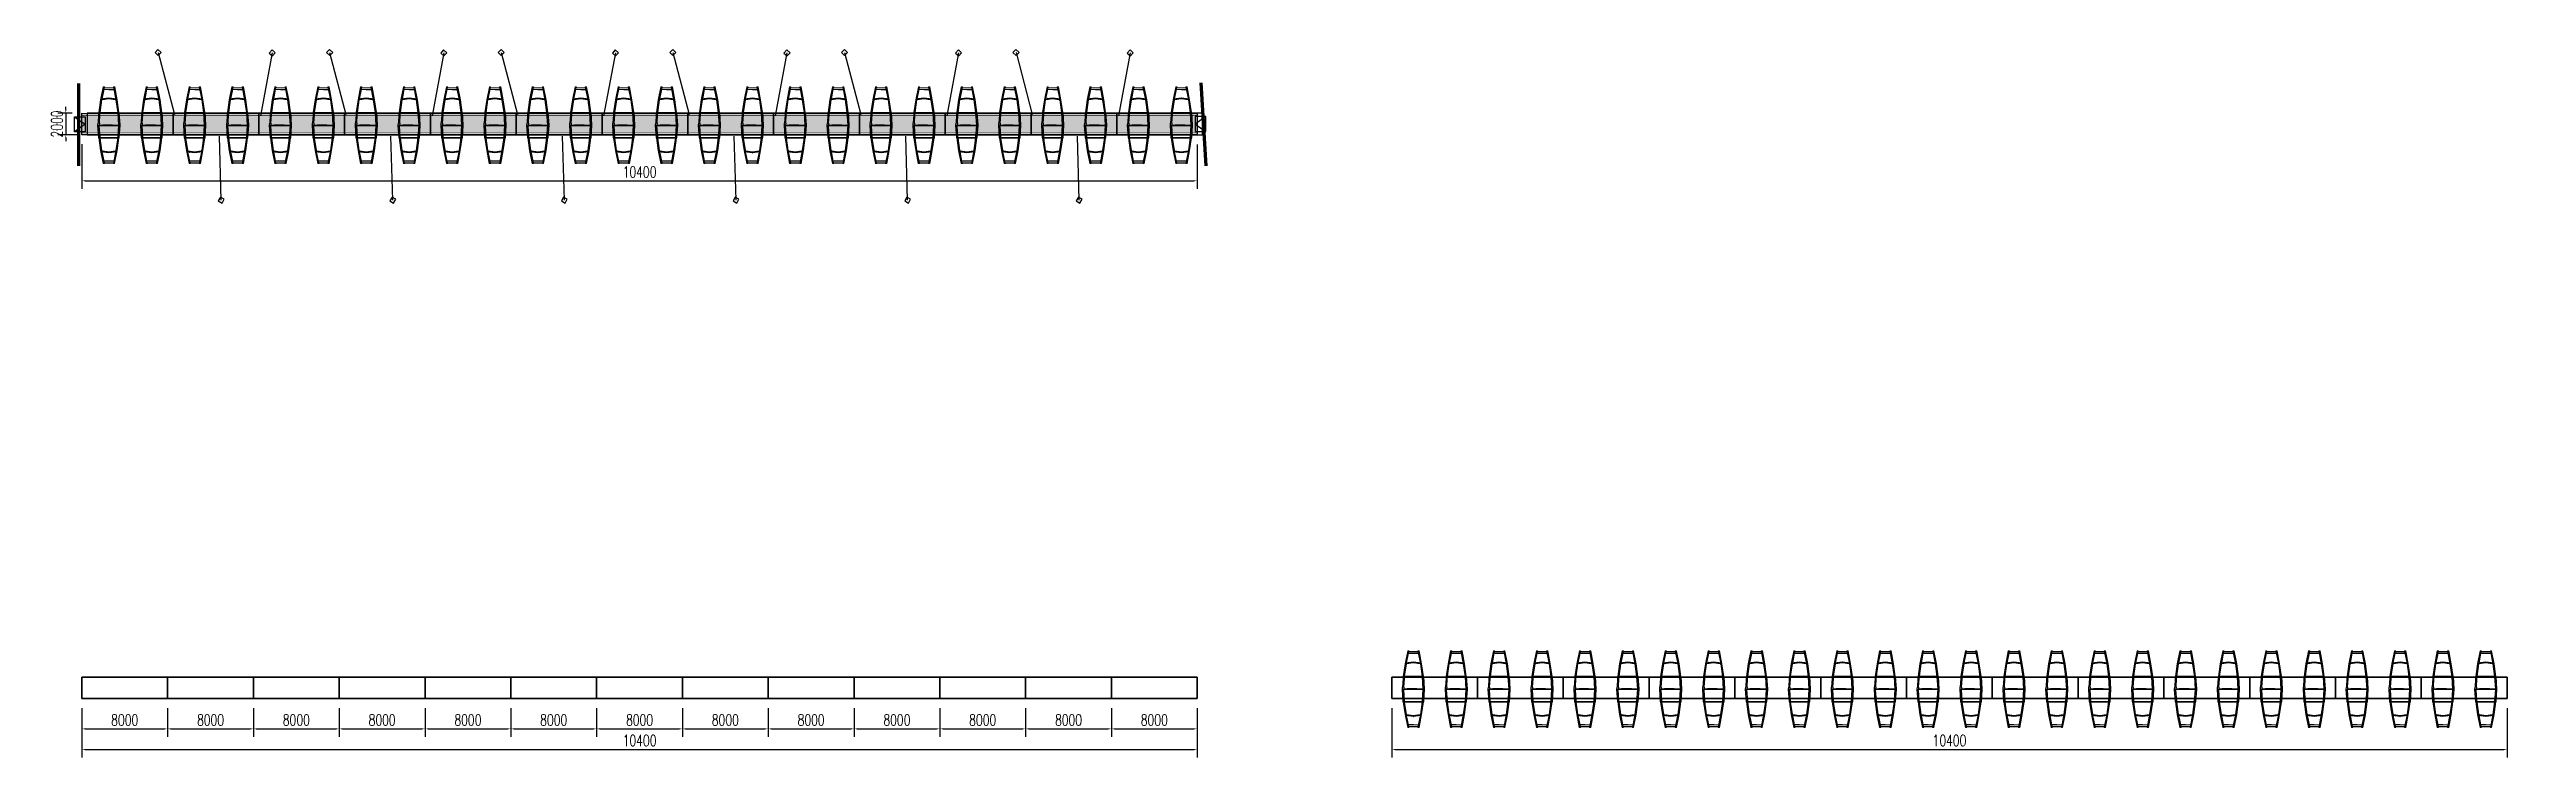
# Model space of a CAD drawing. Header units: millimetres. Extents: x -1481984 to -235402, y 1078406 to 1875046.
# Drawn here: x -1301497 to -1070543, y 1187489 to 1253479 of the extents above; entities that cross this region are included whole.
import ezdxf

# ---------------------------------------------------------------- set-up
doc = ezdxf.new("R2010")
doc.units = ezdxf.units.MM
doc.header["$LTSCALE"] = 1000
doc.layers.get('0').update_dxf_attribs({"linetype": 'CONTINUOUS'})
doc.layers.get('DEFPOINTS').update_dxf_attribs({"linetype": 'CONTINUOUS'})
doc.layers.add('0-建筑外轮廓线LW', color=161, linetype='CONTINUOUS', lineweight=100)
doc.layers.add('0-景观小品LW', color=241, linetype='CONTINUOUS', lineweight=30)
for name, color, linetype in [('W-BRIDGE_APPROACH引桥', 4, 'CONTINUOUS'), ('W-PLASTIC_RAILINGS塑木栏杆', 6, 'CONTINUOUS'), ('W-STEEL_FRAME钢架', 3, 'CONTINUOUS'), ('W-WOOD_FLOOR木地板', 30, 'CONTINUOUS')]:
    doc.layers.add(name, color=color, linetype=linetype)
doc.styles.add('STANDARD_T3', font='simplex.shx', dxfattribs={"width": 0.7, "bigfont": 'gbcbig.shx'})
doc.dimstyles.new('W&&300', dxfattribs={"dimtxt": 1050, "dimasz": 300, "dimexe": 750, "dimexo": 900, "dimgap": 300, "dimtad": 1, "dimdec": 0, "dimzin": 0, "dimdsep": 46, "dimtxsty": 'STANDARD_T3', "dimcen": 0.09, "dimclrd": 1, "dimclre": 1, "dimclrt": 7, "dimazin": 2, "dimtfac": 1, "dimtdec": 0, "dimtix": 1, "dimtmove": 2, "dimatfit": 3, "dimfxl": 100, "dimtolj": 1, "dimtzin": 0, "dimarcsym": 0})

msp = doc.modelspace()

# ---------------------------------------------------------------- blocks, each defined once
blk = doc.blocks.new('*D235')
at = {"color": 1, "lineweight": -2, "transparency": 16777216}
for p, q in [((-1299380, 1247544), (-1300733, 1247544)), ((-1299983, 1247844), (-1299983, 1248144)), ((-1299983, 1247544), (-1299983, 1245544)), ((-1298886, 1245544), (-1300733, 1245544)), ((-1299983, 1245244), (-1299983, 1244944))]:
    blk.add_line(p, q, dxfattribs=at)
at = {"color": 1, "transparency": 16777216}
for points in [[(-1300033, 1247844), (-1299933, 1247844), (-1299983, 1247544)], [(-1300033, 1245244), (-1299933, 1245244), (-1299983, 1245544)]]:
    blk.add_solid(points, dxfattribs=at)
at = {"layer": 'DEFPOINTS', "color": 0, "transparency": 16777216}
for p in [(-1298480, 1247544), (-1299983, 1245544), (-1297986, 1245544)]:
    blk.add_point(p, dxfattribs=at)
at = {"color": 7, "transparency": 16777216, "insert": (-1300808, 1246544), "char_height": 1050, "attachment_point": 5, "rotation": 90, "style": 'STANDARD_T3'}
blk.add_mtext('\\A1;2000', dxfattribs=at)
blk = doc.blocks.new('*D236')
at = {"color": 1, "lineweight": -2, "transparency": 16777216}
for p, q in [((-1298480, 1244644), (-1298480, 1240492)), ((-1194486, 1244629), (-1194486, 1240492)), ((-1298180, 1241242), (-1194786, 1241242))]:
    blk.add_line(p, q, dxfattribs=at)
at = {"color": 1, "transparency": 16777216}
for points in [[(-1298180, 1241292), (-1298180, 1241192), (-1298480, 1241242)], [(-1194786, 1241292), (-1194786, 1241192), (-1194486, 1241242)]]:
    blk.add_solid(points, dxfattribs=at)
at = {"layer": 'DEFPOINTS', "color": 0, "transparency": 16777216}
for p in [(-1298480, 1245544), (-1194486, 1245529), (-1194486, 1241242)]:
    blk.add_point(p, dxfattribs=at)
at = {"color": 7, "transparency": 16777216, "insert": (-1246483, 1242067), "char_height": 1050, "attachment_point": 5, "style": 'STANDARD_T3'}
blk.add_mtext('\\A1;10400', dxfattribs=at)
blk = doc.blocks.new('船1')
for p, q in [((915, 4846), (-424, 3435)), ((-269, 3335), (1073, 4744)), ((825, 4478), (827, 4477)), ((827, 4477), (1438, 4082)), ((915, 4846), (1073, 4744)), ((997, 4659), (1000, 4657)), ((2137, 3925), (1000, 4657)), ((1438, 4082), (2047, 3691)), ((2047, 3691), (1537, 2373)), ((1631, 2112), (2336, 3931)), ((2137, 3925), (2047, 3691)), ((2178, 4032), (2137, 3925)), ((2178, 4032), (2336, 3931)), ((-3684, -1152), (-2768, 484)), ((-3526, -1254), (-2609, 382)), ((-2768, 484), (-1664, 1996)), ((-2618, 346), (-2621, 348)), ((-2568, 314), (-2618, 346)), ((-2609, 382), (-1507, 1894)), ((-2568, 428), (-2516, 395)), ((-1883, -128), (-2568, 314)), ((-2516, 395), (-1825, -51)), ((-424, 3435), (-1664, 1996)), ((-1525, 1856), (-1528, 1858)), ((-1493, 1836), (-1525, 1856)), ((-1507, 1894), (-269, 3335)), ((-428, 1150), (-1493, 1836)), ((-1467, 1934), (-1441, 1917)), ((-1441, 1917), (-376, 1231)), ((598, 489), (-428, 1150)), ((-376, 1231), (689, 545)), ((-260, 3340), (-257, 3338)), ((-257, 3338), (-219, 3318)), ((691, 2903), (-219, 3318)), ((669, 443), (-192, -1100)), ((-154, 3451), (58, 3372)), ((-146, 3455), (64, 3377)), ((846, 379), (-64, -1258)), ((58, 3372), (64, 3377)), ((58, 3372), (771, 3029)), ((64, 3377), (776, 3033)), ((625, 471), (598, 489)), ((637, 464), (625, 471)), ((669, 443), (637, 464)), ((689, 480), (669, 443)), ((689, 545), (712, 530)), ((712, 530), (689, 480)), ((1420, 2269), (691, 2903)), ((713, 532), (712, 530)), ((1475, 2212), (713, 532)), ((776, 3033), (771, 3029)), ((771, 3029), (1379, 2521)), ((776, 3033), (1385, 2526)), ((846, 379), (1631, 2112)), ((1385, 2526), (1379, 2521)), ((1379, 2521), (1534, 2365)), ((1385, 2526), (1537, 2373)), ((1445, 2246), (1420, 2269)), ((1445, 2246), (1446, 2246)), ((1446, 2246), (1479, 2221)), ((1479, 2221), (1475, 2212)), ((1534, 2365), (1479, 2221)), ((1537, 2373), (1534, 2365)), ((-4479, -2886), (-5213, -4708)), ((-5055, -4809), (-4324, -2987)), ((-3684, -1152), (-4479, -2886)), ((-4219, -3295), (-4378, -3135)), ((-4218, -3300), (-4377, -3140)), ((-4324, -2987), (-3526, -1254)), ((-4285, -3020), (-4322, -2992)), ((-4285, -3020), (-3530, -3677)), ((-4218, -3300), (-4219, -3295)), ((-3611, -3803), (-4219, -3295)), ((-3611, -3806), (-4218, -3300)), ((-3536, -1295), (-3538, -1293)), ((-3511, -1311), (-3536, -1295)), ((-2446, -1997), (-3511, -1311)), ((-3494, -1207), (-3459, -1230)), ((-3459, -1230), (-2394, -1916)), ((-1357, -2698), (-2580, -4110)), ((-1430, -2651), (-2446, -1997)), ((-2424, -4210), (-1173, -2769)), ((-2394, -1916), (-1329, -2602)), ((-1400, -2670), (-1430, -2651)), ((-1381, -2683), (-1400, -2670)), ((-1357, -2698), (-1381, -2683)), ((-1330, -2668), (-1357, -2698)), ((-1297, -2622), (-1330, -2668)), ((-1329, -2602), (-1297, -2622)), ((-1295, -2621), (-1297, -2622)), ((-1158, -2433), (-1295, -2621)), ((-1173, -2769), (-990, -2521)), ((-325, -1131), (-659, -916)), ((-601, -839), (-241, -1071)), ((-397, -1393), (-244, -1184)), ((-292, -1152), (-325, -1131)), ((-244, -1184), (-292, -1152)), ((-292, -1152), (-292, -1152)), ((-244, -1184), (-223, -1155)), ((-64, -1258), (-243, -1502)), ((-241, -1071), (-193, -1102)), ((-193, -1102), (-223, -1155)), ((-192, -1100), (-193, -1102)), ((-5055, -4809), (-5213, -4708)), ((-5001, -4700), (-5005, -4697)), ((-3863, -5432), (-5001, -4700)), ((-4908, -4465), (-4910, -4464)), ((-4297, -4858), (-4908, -4465)), ((-3688, -5251), (-4297, -4858)), ((-3863, -5432), (-3950, -5521)), ((-3792, -5623), (-3950, -5521)), ((-3688, -5251), (-3863, -5432)), ((-3792, -5623), (-2424, -4210)), ((-2693, -4226), (-3688, -5251)), ((-3611, -3806), (-3611, -3803)), ((-2898, -4146), (-3611, -3803)), ((-2898, -4150), (-3611, -3806)), ((-3530, -3677), (-3523, -3681)), ((-3523, -3681), (-3504, -3689)), ((-3504, -3689), (-2621, -4092)), ((-2898, -4146), (-2898, -4150)), ((-2690, -4223), (-2898, -4146)), ((-2693, -4226), (-2898, -4150)), ((-2690, -4223), (-2693, -4226)), ((-2582, -4113), (-2690, -4223)), ((-2582, -4113), (-2621, -4092)), ((-2581, -4111), (-2582, -4113)), ((-2580, -4110), (-2581, -4111))]:
    blk.add_line(p, q)
for points in [[(-1883, -128), (-659, -916)], [(-1825, -51), (-601, -839)], [(-397, -1393), (-1158, -2433)], [(-990, -2521), (-243, -1502)]]:
    blk.add_lwpolyline(points)
blk = doc.blocks.new('*U243')
at = {"layer": '0-景观小品LW', "xscale": 0.6297521918891397, "yscale": 0.6297521918891397, "zscale": 0.6297521918891397, "rotation": 212.663547283986}
blk.add_blockref('船1', (-631, -695), dxfattribs=at)
blk = doc.blocks.new('*U244')
at = {"color": 0, "linetype": 'ByBlock', "lineweight": -2, "transparency": 16777216}
for p in [(0, 0), (4000, 0)]:
    blk.add_blockref('*U243', p, dxfattribs=at)
blk = doc.blocks.new('*U241')
blk.add_lwpolyline([(-4024, -885), (3976, -885), (3976, 1115), (-4024, 1115)], close=True)
blk.add_blockref('*U244', (-2000, 0))
blk = doc.blocks.new('*U242')
at = {"color": 0, "linetype": 'ByBlock', "lineweight": -2, "transparency": 16777216}
for p in [(0, 0), (8000, 0), (16000, 0), (24000, 0), (32000, 0), (40000, 0), (48000, 0), (56000, 0), (64000, 0), (72000, 0), (80000, 0), (88000, 0), (96000, 0)]:
    blk.add_blockref('*U241', p, dxfattribs=at)
blk = doc.blocks.new('单组锚块')
blk.add_lwpolyline([(-200, 200), (2908, 5284)])
blk.add_lwpolyline([(-400, 400), (0, 400), (0, 0), (-400, 0)], close=True)
blk = doc.blocks.new('*U286')
at = {"xscale": -1, "rotation": 330.1851169366903}
blk.add_blockref('单组锚块', (-225, -2916), dxfattribs=at)
blk = doc.blocks.new('*U287')
at = {"color": 0, "linetype": 'ByBlock', "lineweight": -2, "transparency": 16777216}
for p in [(-80000, 0), (-64000, 0), (-48000, 0), (-32000, 0), (-16000, 0), (0, 0)]:
    blk.add_blockref('*U286', p, dxfattribs=at)
blk = doc.blocks.new('*U288')
at = {"rotation": 226.2194205110092}
blk.add_blockref('单组锚块', (-5678, 2793), dxfattribs=at)
at = {"xscale": -1, "rotation": 137.9305702802511}
blk.add_blockref('单组锚块', (5532, 2789), dxfattribs=at)
blk = doc.blocks.new('*U289')
at = {"color": 0, "linetype": 'ByBlock', "lineweight": -2, "transparency": 16777216}
for p in [(-80000, 0), (-64000, 0), (-48000, 0), (-32000, 0), (-16000, 0), (0, 0)]:
    blk.add_blockref('*U288', p, dxfattribs=at)
blk = doc.blocks.new('*D312')
at = {"color": 1, "lineweight": -2, "transparency": 16777216}
for p, q in [((-1298480, 1192078), (-1298480, 1187489)), ((-1194483, 1192078), (-1194483, 1187489)), ((-1298180, 1188239), (-1194783, 1188239))]:
    blk.add_line(p, q, dxfattribs=at)
at = {"color": 1, "transparency": 16777216}
for points in [[(-1298180, 1188289), (-1298180, 1188189), (-1298480, 1188239)], [(-1194783, 1188289), (-1194783, 1188189), (-1194483, 1188239)]]:
    blk.add_solid(points, dxfattribs=at)
at = {"layer": 'DEFPOINTS', "color": 0, "transparency": 16777216}
for p in [(-1298480, 1192978), (-1194483, 1192978), (-1194483, 1188239)]:
    blk.add_point(p, dxfattribs=at)
at = {"color": 7, "transparency": 16777216, "insert": (-1246482, 1189064), "char_height": 1050, "attachment_point": 5, "style": 'STANDARD_T3'}
blk.add_mtext('\\A1;10400', dxfattribs=at)
blk = doc.blocks.new('*D348')
at = {"color": 1, "lineweight": -2, "transparency": 16777216}
for p, q in [((-1176341, 1192078), (-1176341, 1187489)), ((-1072345, 1192078), (-1072345, 1187489)), ((-1176041, 1188239), (-1072645, 1188239))]:
    blk.add_line(p, q, dxfattribs=at)
at = {"color": 1, "transparency": 16777216}
for points in [[(-1176041, 1188289), (-1176041, 1188189), (-1176341, 1188239)], [(-1072645, 1188289), (-1072645, 1188189), (-1072345, 1188239)]]:
    blk.add_solid(points, dxfattribs=at)
at = {"layer": 'DEFPOINTS', "color": 0, "transparency": 16777216}
for p in [(-1176341, 1192978), (-1072345, 1192978), (-1072345, 1188239)]:
    blk.add_point(p, dxfattribs=at)
at = {"color": 7, "transparency": 16777216, "insert": (-1124343, 1189064), "char_height": 1050, "attachment_point": 5, "style": 'STANDARD_T3'}
blk.add_mtext('\\A1;10400', dxfattribs=at)
blk = doc.blocks.new('*U346')
at = {"layer": '0-景观小品LW', "xscale": 0.6297521918891397, "yscale": 0.6297521918891397, "zscale": 0.6297521918891397, "rotation": 212.663547283986}
blk.add_blockref('船1', (-631, -695), dxfattribs=at)
blk = doc.blocks.new('*U347')
at = {"color": 0, "linetype": 'ByBlock', "lineweight": -2, "transparency": 16777216}
for p in [(0, 0), (4000, 0)]:
    blk.add_blockref('*U346', p, dxfattribs=at)
blk = doc.blocks.new('*U344')
blk.add_blockref('*U347', (-2000, 0))
blk = doc.blocks.new('*U345')
at = {"color": 0, "linetype": 'ByBlock', "lineweight": -2, "transparency": 16777216}
blk.add_blockref('*U344', (0, 0), dxfattribs=at)
blk = doc.blocks.new('*U342')
blk.add_blockref('*U345', (0, 0))
blk = doc.blocks.new('*U343')
at = {"color": 0, "linetype": 'ByBlock', "lineweight": -2, "transparency": 16777216}
for p in [(0, 0), (8000, 0), (16000, 0), (24000, 0), (32000, 0), (40000, 0), (48000, 0), (56000, 0), (64000, 0), (72000, 0), (80000, 0), (88000, 0), (96000, 0)]:
    blk.add_blockref('*U342', p, dxfattribs=at)
blk = doc.blocks.new('*U340')
at = {"layer": 'W-STEEL_FRAME钢架'}
blk.add_lwpolyline([(-4000, -1000), (4000, -1000), (4000, 1000), (-4000, 1000)], close=True, dxfattribs=at)
blk = doc.blocks.new('*U341')
at = {"color": 0, "linetype": 'ByBlock', "lineweight": -2, "transparency": 16777216}
for p in [(0, 0), (8000, 0), (16000, 0), (24000, 0), (32000, 0), (40000, 0), (48000, 0), (56000, 0), (64000, 0), (72000, 0), (80000, 0), (88000, 0), (96000, 0)]:
    blk.add_blockref('*U340', p, dxfattribs=at)
blk = doc.blocks.new('*D349')
at = {"color": 1, "lineweight": -2, "transparency": 16777216}
for p, q in [((-1298486, 1192078), (-1298486, 1189404)), ((-1290486, 1192078), (-1290486, 1189404)), ((-1298186, 1190154), (-1290786, 1190154))]:
    blk.add_line(p, q, dxfattribs=at)
at = {"color": 1, "transparency": 16777216}
for points in [[(-1298186, 1190204), (-1298186, 1190104), (-1298486, 1190154)], [(-1290786, 1190204), (-1290786, 1190104), (-1290486, 1190154)]]:
    blk.add_solid(points, dxfattribs=at)
at = {"layer": 'DEFPOINTS', "color": 0, "transparency": 16777216}
for p in [(-1298486, 1192978), (-1290486, 1192978), (-1290486, 1190154)]:
    blk.add_point(p, dxfattribs=at)
at = {"color": 7, "transparency": 16777216, "insert": (-1294486, 1190979), "char_height": 1050, "attachment_point": 5, "style": 'STANDARD_T3'}
blk.add_mtext('\\A1;8000', dxfattribs=at)
blk = doc.blocks.new('*U350')
at = {"layer": 'W-STEEL_FRAME钢架'}
blk.add_lwpolyline([(-4000, 787.1), (4000, 787.1), (4000, 2787.1), (-4000, 2787.1)], close=True, dxfattribs=at)
dim = blk.add_linear_dim(base=(4000, -2037.1), p1=(-4000, 787.1), p2=(4000, 787.1), dimstyle='W&&300')
dim.commit()
dim.dimension.update_dxf_attribs({"geometry": '*D349', "text_midpoint": (0, -1212.1), "insert": (1294486.5, -1192191.4)})
blk = doc.blocks.new('*U351')
at = {"color": 0, "linetype": 'ByBlock', "lineweight": -2, "transparency": 16777216}
for p in [(0, 0), (8000, 0), (16000, 0), (24000, 0), (32000, 0), (40000, 0), (48000, 0), (56000, 0), (64000, 0), (72000, 0), (80000, 0), (88000, 0), (96000, 0)]:
    blk.add_blockref('*U350', p, dxfattribs=at)

# ---------------------------------------------------------------- dimensions: what is measured, and where the dimension line sits
dim = msp.add_linear_dim(base=(-1299982.8, 1245543.7), p1=(-1298480.3, 1247543.7), p2=(-1297986.5, 1245543.7), angle=90, dimstyle='W&&300')
dim.commit()
dim.dimension.update_dxf_attribs({"geometry": '*D235', "text_midpoint": (-1300807.8, 1246543.7)})
for base, p1, p2, picture, middle in [((-1194486.5, 1241241.5), (-1298480.3, 1245543.7), (-1194486.5, 1245529.3), '*D236', (-1246483.4, 1242066.5)), ((-1194483.4, 1188239.2), (-1298480.3, 1192978.5), (-1194483.4, 1192978.5), '*D312', (-1246481.9, 1189064.2)), ((-1072344.5, 1188239.2), (-1176341.4, 1192978.5), (-1072344.5, 1192978.5), '*D348', (-1124343, 1189064.2))]:
    dim = msp.add_linear_dim(base=base, p1=p1, p2=p2, text='10400', dimstyle='W&&300')
    dim.commit()
    dim.dimension.update_dxf_attribs({"geometry": picture, "text_midpoint": middle})

# ---------------------------------------------------------------- hatches: boundary and pattern name
at = {"layer": 'W-WOOD_FLOOR木地板'}
h = msp.add_hatch(dxfattribs=at)
h.set_pattern_fill('DOLMIT', color=256, scale=300, angle=90)
h.set_pattern_definition([(90, (-3052248.48, -1130600.4), (-238.122618, 1e-14), []), (135, (-3052248.5, -1130600.4), (-476.24491, -476.24491), [336.75638, -673.512])])
h.paths.add_polyline_path([(-1194486.5, 1245529.3), (-1194494.6, 1247529.3), (-1298480.3, 1247543.7), (-1298480.3, 1245543.7)])

# ---------------------------------------------------------------- linework, layer by layer
for points in [[(-1298480.3, 1192978.5), (-1298480.3, 1194978.5), (-1194489.6, 1194978.5), (-1194483.4, 1192978.5)], [(-1176341.4, 1192978.5), (-1176341.4, 1194978.5), (-1072350.7, 1194978.5), (-1072344.5, 1192978.5)]]:
    msp.add_lwpolyline(points, close=True)
at = {"layer": '0-建筑外轮廓线LW'}
for points in [[(-1298783.5, 1250317.4), (-1298783.5, 1242624.5)], [(-1194157, 1250371.7), (-1193678.2, 1242628.4)]]:
    msp.add_lwpolyline(points, dxfattribs=at)
at = {"layer": 'W-BRIDGE_APPROACH引桥'}
for points in [[(-1298180.6, 1245818.4), (-1299180.6, 1245818.4), (-1299180.6, 1247218.4), (-1298180.6, 1247218.4)], [(-1194667.7, 1245829.3), (-1193667.7, 1245829.3), (-1193667.7, 1247229.3), (-1194667.7, 1247229.3)]]:
    msp.add_lwpolyline(points, close=True, dxfattribs=at)
for points in [[(-1299180.6, 1247218.4), (-1298180.6, 1246518.4), (-1299180.6, 1245818.4)], [(-1193667.7, 1247229.3), (-1194667.7, 1246529.3), (-1193667.7, 1245829.3)]]:
    msp.add_lwpolyline(points, dxfattribs=at)
at = {"layer": 'W-PLASTIC_RAILINGS塑木栏杆', "const_width": 50}
for points in [[(-1298480.3, 1247343.7), (-1194480.3, 1247343.7)], [(-1298480.3, 1245743.7), (-1194469.1, 1245743.7)]]:
    msp.add_lwpolyline(points, dxfattribs=at)
at = {"layer": 'W-WOOD_FLOOR木地板'}
msp.add_lwpolyline([(-1298480.3, 1245543.7), (-1298480.3, 1247543.7), (-1194494.6, 1247529.3), (-1194486.5, 1245529.3)], close=True, dxfattribs=at)

# ---------------------------------------------------------------- block references
for name, p in [('*U289', (-1205984.9, 1250396.5)), ('*U242', (-1293956.1, 1246428.2)), ('*U287', (-1205537.7, 1242288.9)), ('*U343', (-1172323.4, 1193863)), ('*U351', (-1294486.5, 1192191.4)), ('*U341', (-1172347.6, 1193978.5))]:
    msp.add_blockref(name, p)

msp.set_redraw_order([(e.dxf.handle, doc.entitydb.next_handle()) for e in msp.query("TEXT MTEXT ATTDEF DIMENSION ARC_DIMENSION")])  # texts and dimensions are drawn at this point

doc.saveas('drawing.dxf')
